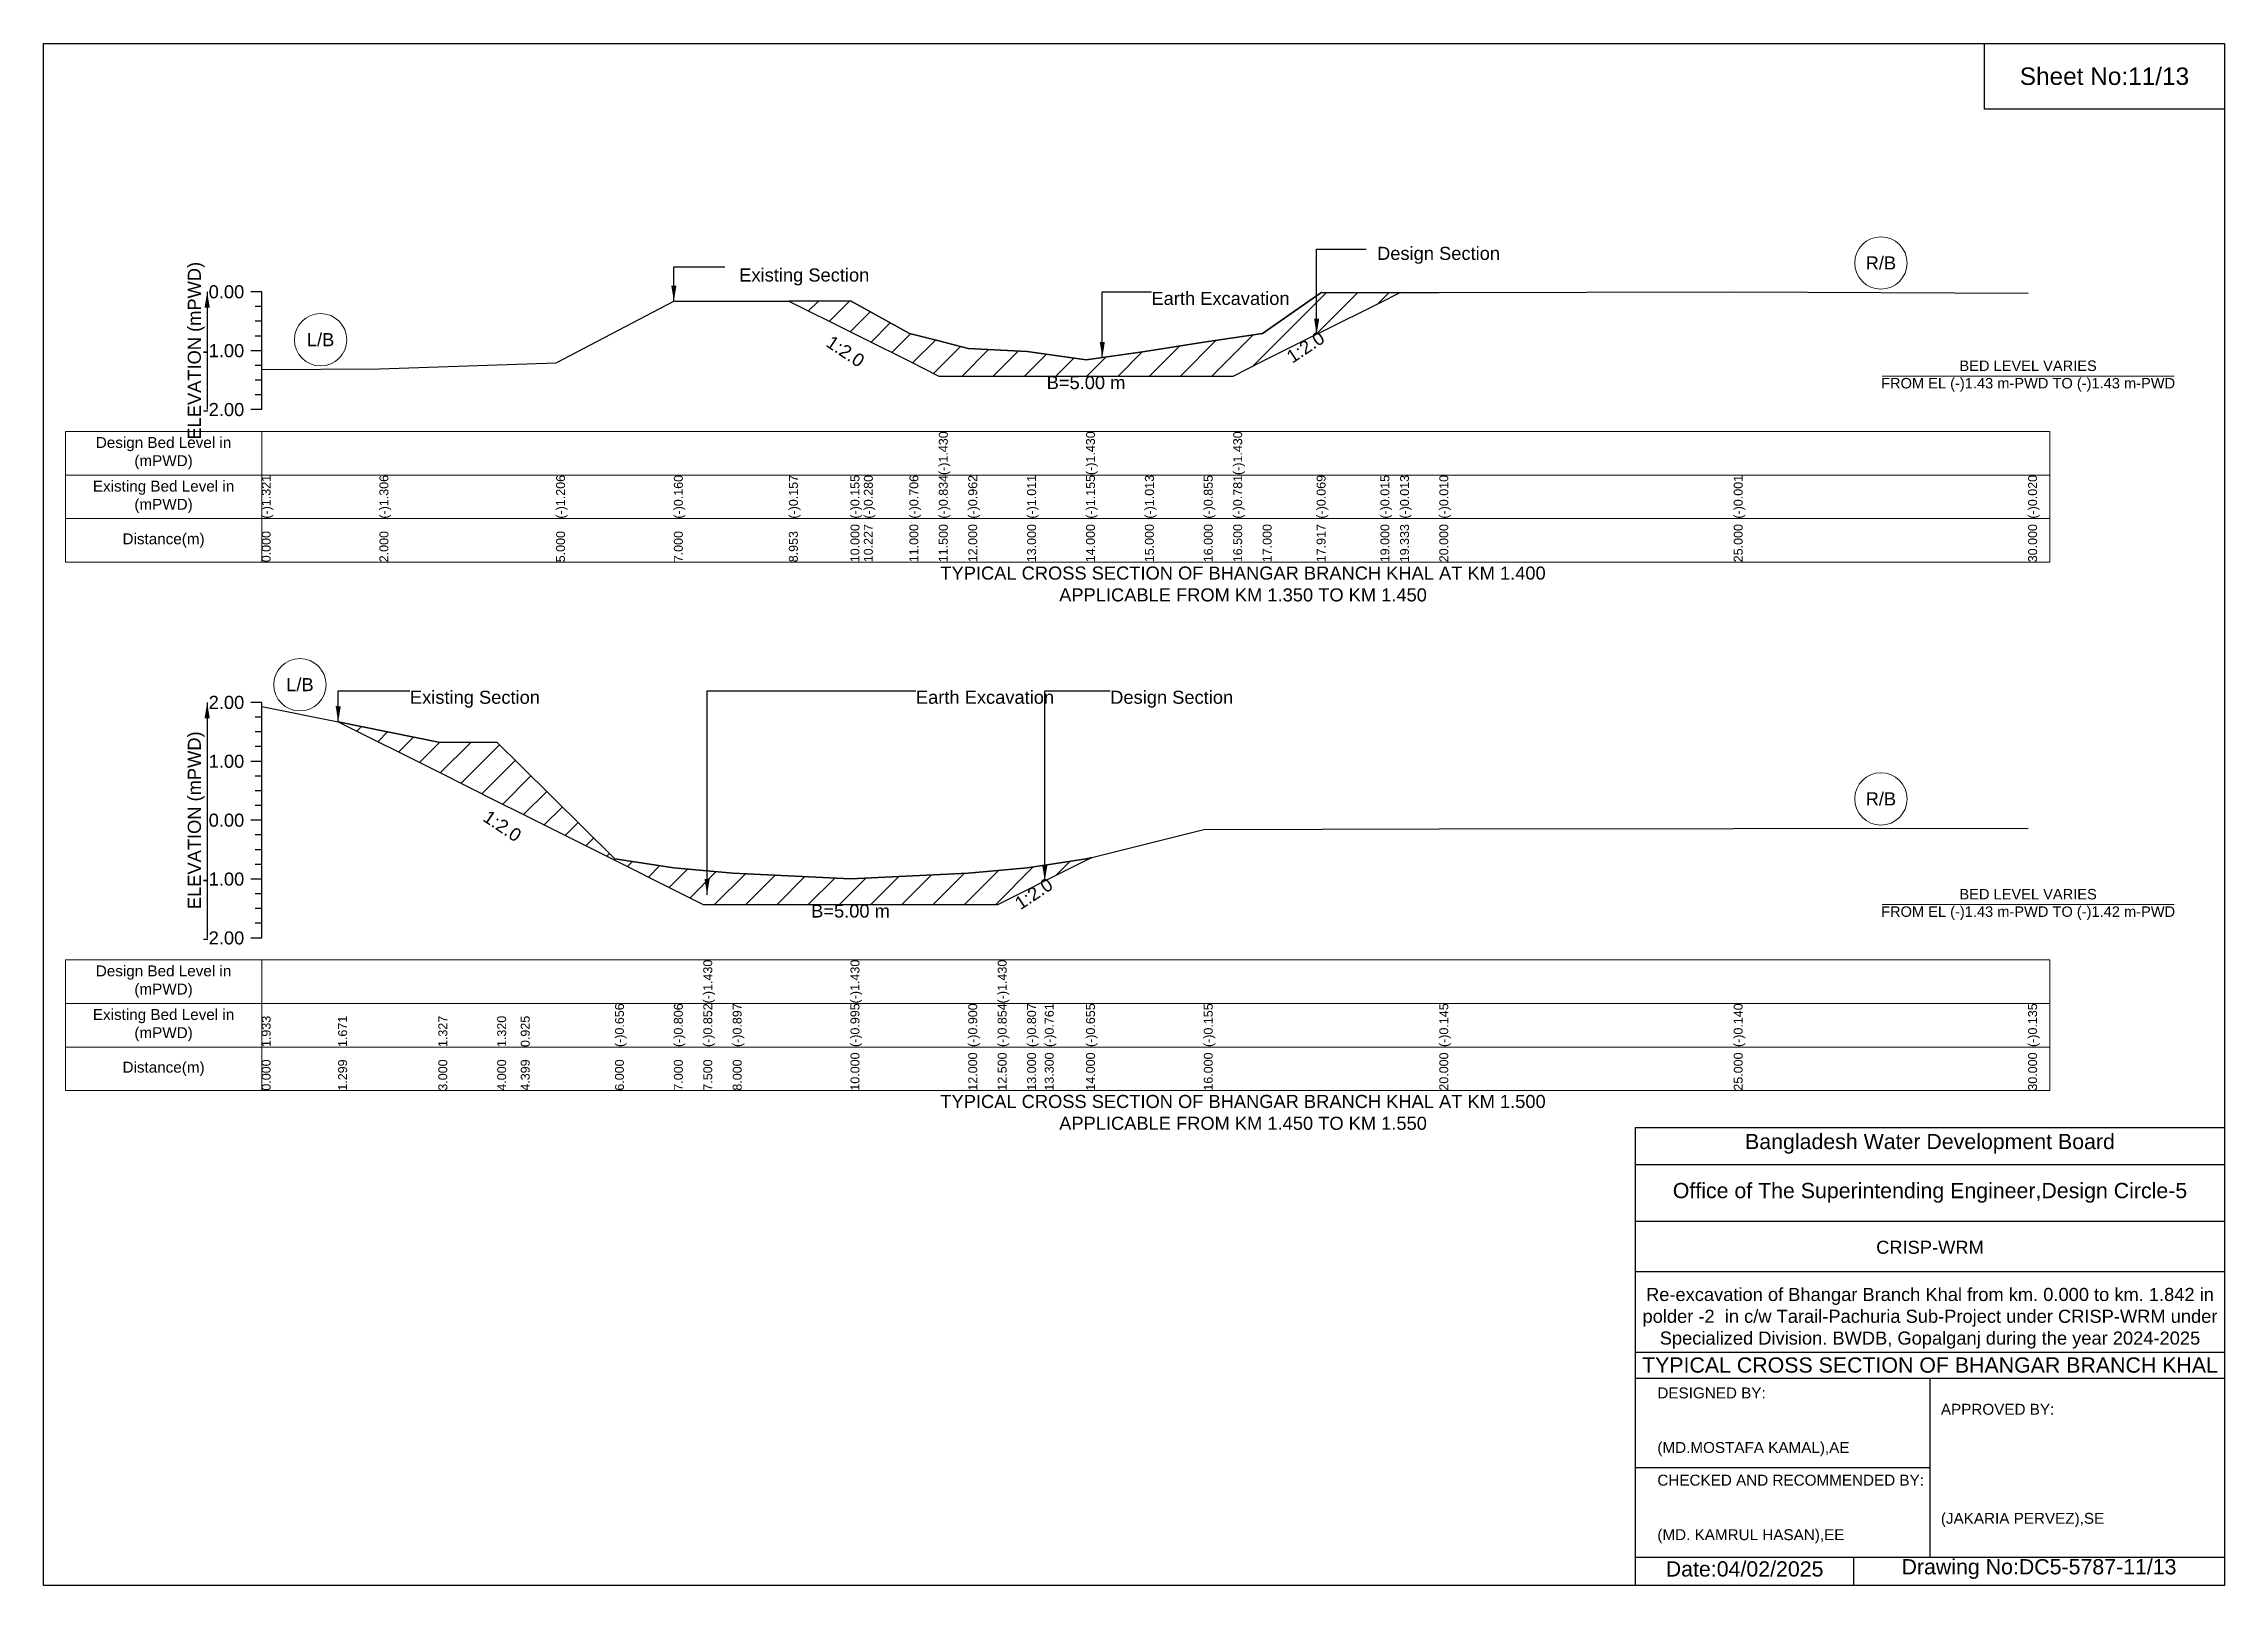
# Model space of a CAD drawing. Header units: inches. Extents: x 91000 to 238000, y -13637 to 0.
# Drawn here: x 200000 to 208000, y -5656 to 0 of the extents above; entities that cross this region are included whole.
import ezdxf

# ---------------------------------------------------------------- set-up
doc = ezdxf.new("R2010")
doc.units = ezdxf.units.IN
doc.header["$LTSCALE"] = 7
doc.header["$MEASUREMENT"] = 0
for name, color, linetype, lineweight in [('Cross section Data Border', 7, 'Continuous', 9), ('Cross Section Labels', 7, 'Continuous', 9), ('Existing_Bed_Level for Xsection', 7, 'Continuous', 25)]:
    doc.layers.add(name, color=color, linetype=linetype, lineweight=lineweight)
doc.styles.get("Standard").update_dxf_attribs({"font": 'arial.ttf'})
doc.dimstyles.get("Standard").update_dxf_attribs({"dimtxt": 0.18, "dimasz": 0.18, "dimexe": 0.18, "dimexo": 0.0625, "dimgap": 0.09, "dimtad": 0, "dimtih": 1, "dimtoh": 1, "dimdec": 4, "dimzin": 0, "dimdsep": 46, "dimtxsty": 'Standard', "dimcen": 0.09, "dimadec": 0, "dimazin": 0, "dimtfac": 1, "dimtdec": 4, "dimtofl": 0, "dimtmove": 0, "dimatfit": 3, "dimfxl": 1, "dimtolj": 1, "dimtzin": 0, "dimarcsym": 0})

msp = doc.modelspace()

# ---------------------------------------------------------------- texts
at = {"attachment_point": 5}
for s, insert, char_height in [('Sheet No:11/13', (207560, -120), 64), ('Bangladesh Water Development Board', (206920, -4036), 56), ('Office of The Superintending Engineer,Design Circle-5', (206920, -4216), 56)]:
    msp.add_mtext(s, dxfattribs=dict(at, insert=insert, char_height=char_height))
for s, insert, char_height, width, attachment_point in [('CRISP-WRM', (206920, -4416), 48, 2240, 5), ('Re-excavation of Bhangar Branch Khal from km. 0.000 to km. 1.842 in polder -2  in c/w Tarail-Pachuria Sub-Project under CRISP-WRM under Specialized Division. BWDB, Gopalganj during the year 2024-2025', (206920, -4676), 48, 2160, 5), ('TYPICAL CROSS SECTION OF BHANGAR BRANCH KHAL', (206920, -4848), 56, 2240, 5), ('DESIGNED BY:^J^J^J(MD.MOSTAFA KAMAL),AE', (205920, -5056), 40, 1120, 4), ('APPROVED BY:^J^J^J^J^J^J(JAKARIA PERVEZ),SE', (206960, -5216), 40, 1120, 4), ('CHECKED AND RECOMMENDED BY:^J^J^J(MD. KAMRUL HASAN),EE', (205920, -5376), 40, 1120, 4), ('Date:04/02/2025', (206240, -5596), 56, 1120, 5), ('Drawing No:DC5-5787-11/13', (207320, -5596), 56, 1760, 5)]:
    msp.add_mtext(s, dxfattribs=dict(insert=insert, char_height=char_height, width=width, attachment_point=attachment_point))
at = {"layer": 'Cross section Data Border', "char_height": 40, "width": 640, "attachment_point": 5}
for s, insert in [('Design Bed Level in (mPWD)', (200440, -1502.7)), ('Existing Bed Level in (mPWD)', (200440, -1662.7)), ('Distance(m)', (200440, -1822.7)), ('Design Bed Level in (mPWD)', (200440, -3441.1)), ('Existing Bed Level in (mPWD)', (200440, -3601.1)), ('Distance(m)', (200440, -3761.1))]:
    msp.add_mtext(s, dxfattribs=dict(at, insert=insert))
at = {"layer": 'Cross Section Labels'}
for s, insert, char_height, attachment_point in [('Design Section', (204891.8, -745.5), 48, 1), ('R/B', (206740, -804.9), 48, 5), ('Existing Section', (202552, -824.8), 48, 1), ('Earth Excavation', (204064, -910.7), 48, 1), ('L/B', (201016, -1086.4), 48, 5), ('BED LEVEL VARIES ^JFROM EL (-)1.43 m-PWD TO (-)1.43 m-PWD', (207280, -1219.5), 38.4, 5), ('B=5.00 m', (203824, -1219.5), 48, 2), ('TYPICAL CROSS SECTION OF BHANGAR BRANCH KHAL AT KM 1.400^JAPPLICABLE FROM KM 1.350 TO KM 1.450', (204400, -1982.7), 48, 5), ('L/B', (200940.3, -2351.9), 48, 5), ('Existing Section', (201343.8, -2373.9), 48, 1), ('Earth Excavation', (203200, -2373.9), 48, 1), ('Design Section', (203912.8, -2373.9), 48, 1), ('R/B', (206740, -2770.8), 48, 5), ('BED LEVEL VARIES ^JFROM EL (-)1.43 m-PWD TO (-)1.42 m-PWD', (207280, -3158), 38.4, 5), ('B=5.00 m', (202960, -3158), 48, 2), ('TYPICAL CROSS SECTION OF BHANGAR BRANCH KHAL AT KM 1.500^JAPPLICABLE FROM KM 1.450 TO KM 1.550', (204400, -3921.1), 48, 5)]:
    msp.add_mtext(s, dxfattribs=dict(at, insert=insert, char_height=char_height, attachment_point=attachment_point))
at = {"layer": 'Cross Section Labels', "char_height": 48, "attachment_point": 2}
for insert, rotation in [((202955, -1109), 326.30993), ((204616, -1093.5), 33.69007), ((201696.3, -2850.1), 326.30993), ((203618.8, -3098.6), 33.69007)]:
    msp.add_mtext('1:2.0', dxfattribs=dict(at, insert=insert, rotation=rotation))
at = {"layer": 'Existing_Bed_Level for Xsection', "rotation": 90}
for s, insert, char_height, attachment_point in [('ELEVATION (mPWD)', (200560, -1126.7), 48, 5), ('(-)1.430', (203284, -1582.7), 32.8, 1), ('(-)1.430', (203824, -1582.7), 32.8, 1), ('(-)1.430', (204364, -1582.7), 32.8, 1), ('(-)1.321', (200800, -1742.7), 32.8, 1), ('(-)1.306', (201232, -1742.7), 32.8, 1), ('(-)1.206', (201880, -1742.7), 32.8, 1), ('(-)0.160', (202312, -1742.7), 32.8, 1), ('(-)0.157', (202734, -1742.7), 32.8, 1), ('(-)0.155', (202960, -1742.7), 32.8, 1), ('(-)0.280', (203009, -1742.7), 32.8, 1), ('(-)0.706', (203176, -1742.7), 32.8, 1), ('(-)0.834', (203284, -1742.7), 32.8, 1), ('(-)0.962', (203392, -1742.7), 32.8, 1), ('(-)1.011', (203608, -1742.7), 32.8, 1), ('(-)1.155', (203824, -1742.7), 32.8, 1), ('(-)1.013', (204040, -1742.7), 32.8, 1), ('(-)0.855', (204256, -1742.7), 32.8, 1), ('(-)0.781', (204364, -1742.7), 32.8, 1), ('(-)0.069', (204670, -1742.7), 32.8, 1), ('(-)0.015', (204904, -1742.7), 32.8, 1), ('(-)0.013', (204976, -1742.7), 32.8, 1), ('(-)0.010', (205120, -1742.7), 32.8, 1), ('(-)0.001', (206200, -1742.7), 32.8, 1), ('(-)0.020', (207280, -1742.7), 32.8, 1), ('0.000', (200800, -1902.7), 32.8, 1), ('2.000', (201232, -1902.7), 32.8, 1), ('5.000', (201880, -1902.7), 32.8, 1), ('7.000', (202312, -1902.7), 32.8, 1), ('8.953', (202734, -1902.7), 32.8, 1), ('10.000', (202960, -1902.7), 32.8, 1), ('10.227', (203009, -1902.7), 32.8, 1), ('11.000', (203176, -1902.7), 32.8, 1), ('11.500', (203284, -1902.7), 32.8, 1), ('12.000', (203392, -1902.7), 32.8, 1), ('13.000', (203608, -1902.7), 32.8, 1), ('14.000', (203824, -1902.7), 32.8, 1), ('15.000', (204040, -1902.7), 32.8, 1), ('16.000', (204256, -1902.7), 32.8, 1), ('16.500', (204364, -1902.7), 32.8, 1), ('17.000', (204472, -1902.7), 32.8, 1), ('17.917', (204670, -1902.7), 32.8, 1), ('19.000', (204904, -1902.7), 32.8, 1), ('19.333', (204976, -1902.7), 32.8, 1), ('20.000', (205120, -1902.7), 32.8, 1), ('25.000', (206200, -1902.7), 32.8, 1), ('30.000', (207280, -1902.7), 32.8, 1), ('ELEVATION (mPWD)', (200560, -2849.1), 48, 5), ('(-)1.430', (202420, -3521.1), 32.8, 1), ('(-)1.430', (202960, -3521.1), 32.8, 1), ('(-)1.430', (203500, -3521.1), 32.8, 1), ('1.933', (200800, -3681.1), 32.8, 1), ('1.671', (201080.5, -3681.1), 32.8, 1), ('1.327', (201448, -3681.1), 32.8, 1), ('1.320', (201664, -3681.1), 32.8, 1), ('0.925', (201750.3, -3681.1), 32.8, 1), ('(-)0.656', (202096, -3681.1), 32.8, 1), ('(-)0.806', (202312, -3681.1), 32.8, 1), ('(-)0.852', (202420, -3681.1), 32.8, 1), ('(-)0.897', (202528, -3681.1), 32.8, 1), ('(-)0.995', (202960, -3681.1), 32.8, 1), ('(-)0.900', (203392, -3681.1), 32.8, 1), ('(-)0.854', (203500, -3681.1), 32.8, 1), ('(-)0.807', (203608, -3681.1), 32.8, 1), ('(-)0.761', (203672.8, -3681.1), 32.8, 1), ('(-)0.655', (203824, -3681.1), 32.8, 1), ('(-)0.155', (204256, -3681.1), 32.8, 1), ('(-)0.145', (205120, -3681.1), 32.8, 1), ('(-)0.140', (206200, -3681.1), 32.8, 1), ('(-)0.135', (207280, -3681.1), 32.8, 1), ('0.000', (200800, -3841.1), 32.8, 1), ('1.299', (201080.5, -3841.1), 32.8, 1), ('3.000', (201448, -3841.1), 32.8, 1), ('4.000', (201664, -3841.1), 32.8, 1), ('4.399', (201750.3, -3841.1), 32.8, 1), ('6.000', (202096, -3841.1), 32.8, 1), ('7.000', (202312, -3841.1), 32.8, 1), ('7.500', (202420, -3841.1), 32.8, 1), ('8.000', (202528, -3841.1), 32.8, 1), ('10.000', (202960, -3841.1), 32.8, 1), ('12.000', (203392, -3841.1), 32.8, 1), ('12.500', (203500, -3841.1), 32.8, 1), ('13.000', (203608, -3841.1), 32.8, 1), ('13.300', (203672.8, -3841.1), 32.8, 1), ('14.000', (203824, -3841.1), 32.8, 1), ('16.000', (204256, -3841.1), 32.8, 1), ('20.000', (205120, -3841.1), 32.8, 1), ('25.000', (206200, -3841.1), 32.8, 1), ('30.000', (207280, -3841.1), 32.8, 1)]:
    msp.add_mtext(s, dxfattribs=dict(at, insert=insert, char_height=char_height, attachment_point=attachment_point))
at = {"layer": 'Existing_Bed_Level for Xsection', "char_height": 48, "attachment_point": 6}
for s, insert in [('0.00', (200736, -910.7)), ('-1.00', (200736, -1126.7)), ('-2.00', (200736, -1342.7)), ('2.00', (200736, -2417.1)), ('1.00', (200736, -2633.1)), ('0.00', (200736, -2849.1)), ('-1.00', (200736, -3065.1)), ('-2.00', (200736, -3281.1))]:
    msp.add_mtext(s, dxfattribs=dict(at, insert=insert))

# ---------------------------------------------------------------- hatches: boundary and pattern name
at = {"layer": 'Existing_Bed_Level for Xsection'}
h = msp.add_hatch(dxfattribs=at)
h.set_pattern_fill('ANSI31', color=256, scale=648, style=0)
h.paths.add_polyline_path([(202734, -944.5), (202960, -1057.5), (203009, -1082), (203176, -1165.5), (203284, -1219.5), (203392, -1219.5), (203608, -1219.5), (203824, -1219.5), (204040, -1219.5), (204256, -1219.5), (204364, -1219.5), (204472, -1165.5), (204670, -1066.5), (204688, -1057.5), (204904, -949.5), (204976, -913.5), (204904, -913.9), (204688, -913), (204670, -925.5), (204472, -1063.2), (204364, -1079.3), (204256, -1095.3), (204040, -1129.5), (203824, -1160.1), (203608, -1129), (203392, -1118.5), (203284, -1090.8), (203176, -1063.2), (203009, -971.1), (202960, -944.1)])
h = msp.add_hatch(dxfattribs=at)
h.set_pattern_fill('ANSI31', color=256, scale=648, style=0)
h.paths.add_polyline_path([(201080.5, -2488.2), (201448, -2672), (201664, -2780), (201750.3, -2823.1), (202096, -2996), (202312, -3104), (202420, -3158), (202528, -3158), (202960, -3158), (203392, -3158), (203500, -3158), (203608, -3104), (203672.8, -3071.6), (203824, -2996), (203845.6, -2985.2), (203824, -2990.6), (203672.8, -3013.5), (203608, -3023.4), (203500, -3033.4), (203392, -3043.5), (202960, -3064), (202528, -3042.8), (202420, -3033), (202312, -3023.2), (202096, -2990.8), (201750.3, -2649.2), (201664, -2564), (201448, -2562.4)])

# ---------------------------------------------------------------- linework, layer by layer
for points in [[(200000, 0), (208000, 0), (208000, -5656), (200000, -5656)], [(207120, 0), (208000, 0), (208000, -240), (207120, -240)]]:
    msp.add_lwpolyline(points, close=True)
for points in [[(205840, -5656), (205840, -3976), (208000, -3976)], [(205840, -4112), (208000, -4112)], [(205840, -4320), (208000, -4320)], [(205840, -4504), (208000, -4504)], [(205840, -4800), (208000, -4800)], [(205840, -4896), (208000, -4896)], [(206920, -4896), (206920, -5552)], [(205840, -5224), (206920, -5224)], [(205840, -5552), (208000, -5552)], [(206640, -5552), (206640, -5656)]]:
    msp.add_lwpolyline(points)
at = {"layer": 'Cross section Data Border'}
for points in [[(200080, -1422.7), (207360, -1422.7), (207360, -1902.7), (200080, -1902.7)], [(200080, -3361.1), (207360, -3361.1), (207360, -3841.1), (200080, -3841.1)]]:
    msp.add_lwpolyline(points, close=True, dxfattribs=at)
for points in [[(200800, -1422.7), (200800, -1902.7)], [(200080, -1582.7), (207360, -1582.7)], [(200080, -1742.7), (207360, -1742.7)], [(200800, -3361.1), (200800, -3841.1)], [(200080, -3521.1), (207360, -3521.1)], [(200080, -3681.1), (207360, -3681.1)]]:
    msp.add_lwpolyline(points, dxfattribs=at)
at = {"layer": 'Cross Section Labels'}
for points in [[(206744.2, -1219.5), (207815.8, -1219.5)], [(206744.2, -3158), (207815.8, -3158)]]:
    msp.add_lwpolyline(points, dxfattribs=at)
for centre in [(206740, -804.9), (201016, -1086.4), (200940.3, -2351.9), (206740, -2770.8)]:
    msp.add_circle(centre, 96, dxfattribs=at)
at = {"layer": 'Existing_Bed_Level for Xsection'}
for points in [[(200800, -910.7), (200760, -910.7)], [(200800, -1342.7), (200800, -1126.7), (200800, -910.7)], [(200800, -1196), (201232, -1192.8), (201880, -1171.2), (202312, -945.2), (202734, -944.5), (202960, -944.1), (203009, -971.1), (203176, -1063.2), (203284, -1090.8), (203284, -1090.8), (203392, -1118.5), (203608, -1129), (203824, -1160.1), (203824, -1160.1), (204040, -1129.5), (204256, -1095.3), (204364, -1079.3), (204364, -1079.3), (204472, -1063.2), (204670, -925.5), (204688, -913), (204904, -913.9), (204976, -913.5), (205120, -912.8), (206200, -910.9), (207280, -915)], [(200800, -964.7), (200776, -964.7)], [(200800, -1018.7), (200776, -1018.7)], [(200800, -1072.7), (200776, -1072.7)], [(200800, -1126.7), (200760, -1126.7)], [(200800, -1180.7), (200776, -1180.7)], [(200800, -1234.7), (200776, -1234.7)], [(200800, -1342.7), (200760, -1342.7)], [(200800, -1288.7), (200776, -1288.7)], [(200800, -2417.1), (200760, -2417.1)], [(200800, -2471.1), (200776, -2471.1)], [(200800, -3281.1), (200800, -3065.1), (200800, -2849.1), (200800, -2633.1), (200800, -2417.1)], [(200800, -2431.6), (201080.5, -2488.2), (201448, -2562.4), (201664, -2564), (201750.3, -2649.2), (202096, -2990.8), (202312, -3023.2), (202420, -3033), (202420, -3033), (202528, -3042.8), (202960, -3064), (202960, -3064), (203392, -3043.5), (203500, -3033.4), (203500, -3033.4), (203608, -3023.4), (203672.8, -3013.5), (203824, -2990.6), (203845.6, -2985.2), (204256, -2882.6), (205120, -2880.4), (206200, -2879.3), (207280, -2878.2)], [(200800, -2525.1), (200776, -2525.1)], [(200800, -2633.1), (200760, -2633.1)], [(200800, -2579.1), (200776, -2579.1)], [(200800, -2687.1), (200776, -2687.1)], [(200800, -2741.1), (200776, -2741.1)], [(200800, -2795.1), (200776, -2795.1)], [(200800, -2849.1), (200760, -2849.1)], [(200800, -2903.1), (200776, -2903.1)], [(200800, -2957.1), (200776, -2957.1)], [(200800, -3011.1), (200776, -3011.1)], [(200800, -3065.1), (200760, -3065.1)], [(200800, -3119.1), (200776, -3119.1)], [(200800, -3173.1), (200776, -3173.1)], [(200800, -3227.1), (200776, -3227.1)], [(200800, -3281.1), (200760, -3281.1)]]:
    msp.add_lwpolyline(points, dxfattribs=at)
for points in [[(202734, -944.5), (202960, -1057.5), (203009, -1082), (203176, -1165.5), (203284, -1219.5), (203284, -1219.5), (203392, -1219.5), (203608, -1219.5), (203824, -1219.5), (203824, -1219.5), (204040, -1219.5), (204256, -1219.5), (204364, -1219.5), (204364, -1219.5), (204472, -1165.5), (204670, -1066.5), (204688, -1057.5), (204904, -949.5), (204976, -913.5), (204904, -913.9), (204688, -913), (204670, -925.5), (204472, -1063.2), (204364, -1079.3), (204364, -1079.3), (204256, -1095.3), (204040, -1129.5), (203824, -1160.1), (203824, -1160.1), (203608, -1129), (203392, -1118.5), (203284, -1090.8), (203284, -1090.8), (203176, -1063.2), (203009, -971.1), (202960, -944.1)], [(201080.5, -2488.2), (201080.5, -2488.2), (201448, -2672), (201664, -2780), (201750.3, -2823.1), (202096, -2996), (202312, -3104), (202420, -3158), (202420, -3158), (202528, -3158), (202960, -3158), (202960, -3158), (203392, -3158), (203500, -3158), (203500, -3158), (203608, -3104), (203672.8, -3071.6), (203824, -2996), (203845.6, -2985.2), (203845.6, -2985.2), (203845.6, -2985.2), (203824, -2990.6), (203672.8, -3013.5), (203608, -3023.4), (203500, -3033.4), (203500, -3033.4), (203392, -3043.5), (202960, -3064), (202960, -3064), (202528, -3042.8), (202420, -3033), (202420, -3033), (202312, -3023.2), (202096, -2990.8), (201750.3, -2649.2), (201664, -2564), (201448, -2562.4), (201080.5, -2488.2)]]:
    msp.add_lwpolyline(points, close=True, dxfattribs=at)

msp.set_redraw_order([(e.dxf.handle, doc.entitydb.next_handle()) for e in msp.query("TEXT MTEXT ATTDEF DIMENSION ARC_DIMENSION")])  # texts and dimensions are drawn at this point

# ---------------------------------------------------------------- leaders
at = {"layer": 'Cross Section Labels', "annotation_type": 0, "has_hookline": 1, "hookline_direction": 0}
for points, text_width in [([(204670, -1066.5), (204670, -754.1), (204852, -754.1)], 441.2), ([(202312, -945.2), (202312, -819.4), (202499.4, -819.4)], 467.2), ([(203883.7, -1151.7), (203883.7, -910.7), (204063.9, -910.7)], 497), ([(201080.5, -2488.2), (201081.1, -2373.9), (201343.7, -2373.9)], 467.2), ([(202433.9, -3122.3), (202433.9, -2373.9), (203199.9, -2373.9)], 497), ([(203672.8, -3071.6), (203672.8, -2373.9), (203912.7, -2373.9)], 441.2)]:
    msp.add_leader(points, dimstyle='Standard', override={"dimasz": 57.6}, dxfattribs=dict(at, text_width=text_width))
at = {"layer": 'Existing_Bed_Level for Xsection'}
for points in [[(200600, -910.7), (200600, -1342.7)], [(200600, -2417.1), (200600, -3281.1)]]:
    msp.add_leader(points, dimstyle='Standard', override={"dimasz": 57.6}, dxfattribs=at)

doc.saveas('drawing.dxf')
